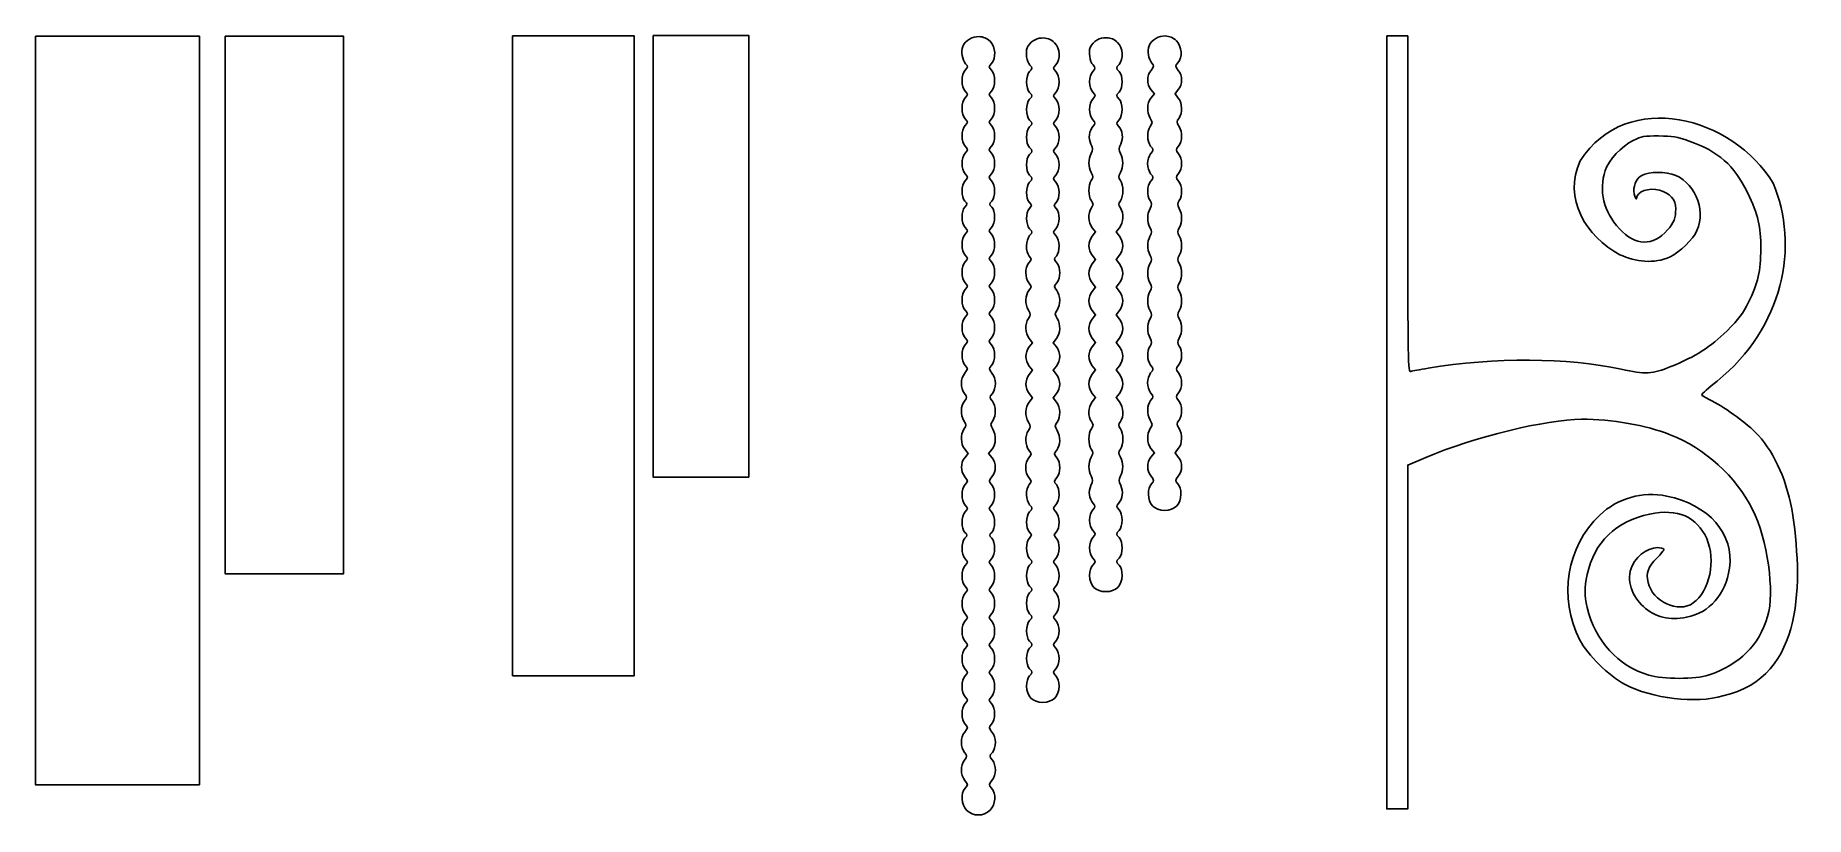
# Model space of a CAD drawing. Header units: centimetres. Extents: x -9 to 9.1, y -4 to 4.
import ezdxf

# ---------------------------------------------------------------- set-up
doc = ezdxf.new("R2010")
doc.units = ezdxf.units.CM
doc.header["$MEASUREMENT"] = 0
doc.layers.add('Layer 1', color=7, linetype='Continuous')

msp = doc.modelspace()

# ---------------------------------------------------------------- linework, layer by layer
at = {"layer": 'Layer 1'}
for points, knots in [([(-2.69244, 3.9833), (-2.69244, 3.9833), (-2.69244, 1.7269), (-2.69244, 1.7269), (-2.69244, 1.7269), (-2.69244, 1.7269), (-2.69244, -0.53032), (-2.69244, -0.53032), (-2.69244, -0.53032), (-2.69244, -0.53032), (-2.20296, -0.53032), (-2.20296, -0.53032), (-2.20296, -0.53032), (-2.20296, -0.53032), (-1.71348, -0.53032), (-1.71348, -0.53032), (-1.71348, -0.53032), (-1.71348, -0.53032), (-1.71348, 1.7269), (-1.71348, 1.7269), (-1.71348, 1.7269), (-1.71348, 1.7269), (-1.71348, 3.9833), (-1.71348, 3.9833), (-1.71348, 3.9833), (-1.71348, 3.9833), (-2.20296, 3.9833), (-2.20296, 3.9833), (-2.20296, 3.9833), (-2.20296, 3.9833), (-2.69244, 3.9833), (-2.69244, 3.9833)], [0, 0, 0, 0, 0.11111111, 0.11111111, 0.11111111, 0.11111111, 0.22222222, 0.22222222, 0.22222222, 0.22222222, 0.33333333, 0.33333333, 0.33333333, 0.33333333, 0.44444444, 0.44444444, 0.44444444, 0.44444444, 0.55555556, 0.55555556, 0.55555556, 0.55555556, 0.66666667, 0.66666667, 0.66666667, 0.66666667, 0.77777778, 0.77777778, 0.77777778, 0.77777778, 1, 1, 1, 1]), ([(-9.00523, 3.97586), (-9.00523, 3.97586), (-9.00523, 0.15015), (-9.00523, 0.15015), (-9.00523, 0.15015), (-9.00523, 0.15015), (-9.00523, -3.67473), (-9.00523, -3.67473), (-9.00523, -3.67473), (-9.00523, -3.67473), (-8.16766, -3.67473), (-8.16766, -3.67473), (-8.16766, -3.67473), (-8.16766, -3.67473), (-7.32926, -3.67473), (-7.32926, -3.67473), (-7.32926, -3.67473), (-7.32926, -3.67473), (-7.32926, 0.15015), (-7.32926, 0.15015), (-7.32926, 0.15015), (-7.32926, 0.15015), (-7.32926, 3.97586), (-7.32926, 3.97586), (-7.32926, 3.97586), (-7.32926, 3.97586), (-8.16766, 3.97586), (-8.16766, 3.97586), (-8.16766, 3.97586), (-8.16766, 3.97586), (-9.00523, 3.97586), (-9.00523, 3.97586)], [0, 0, 0, 0, 0.11111111, 0.11111111, 0.11111111, 0.11111111, 0.22222222, 0.22222222, 0.22222222, 0.22222222, 0.33333333, 0.33333333, 0.33333333, 0.33333333, 0.44444444, 0.44444444, 0.44444444, 0.44444444, 0.55555556, 0.55555556, 0.55555556, 0.55555556, 0.66666667, 0.66666667, 0.66666667, 0.66666667, 0.77777778, 0.77777778, 0.77777778, 0.77777778, 1, 1, 1, 1]), ([(-7.06716, 3.97421), (-7.06716, 3.97421), (-7.06716, 1.2275), (-7.06716, 1.2275), (-7.06716, 1.2275), (-7.06716, 1.2275), (-7.06716, -1.51838), (-7.06716, -1.51838), (-7.06716, -1.51838), (-7.06716, -1.51838), (-6.46192, -1.51838), (-6.46192, -1.51838), (-6.46192, -1.51838), (-6.46192, -1.51838), (-5.85586, -1.51838), (-5.85586, -1.51838), (-5.85586, -1.51838), (-5.85586, -1.51838), (-5.85586, 1.2275), (-5.85586, 1.2275), (-5.85586, 1.2275), (-5.85586, 1.2275), (-5.85586, 3.97421), (-5.85586, 3.97421), (-5.85586, 3.97421), (-5.85586, 3.97421), (-6.46192, 3.97421), (-6.46192, 3.97421), (-6.46192, 3.97421), (-6.46192, 3.97421), (-7.06716, 3.97421), (-7.06716, 3.97421)], [0, 0, 0, 0, 0.11111111, 0.11111111, 0.11111111, 0.11111111, 0.22222222, 0.22222222, 0.22222222, 0.22222222, 0.33333333, 0.33333333, 0.33333333, 0.33333333, 0.44444444, 0.44444444, 0.44444444, 0.44444444, 0.55555556, 0.55555556, 0.55555556, 0.55555556, 0.66666667, 0.66666667, 0.66666667, 0.66666667, 0.77777778, 0.77777778, 0.77777778, 0.77777778, 1, 1, 1, 1]), ([(-4.12863, 3.97751), (-4.12863, 3.97751), (-4.12863, 0.70826), (-4.12863, 0.70826), (-4.12863, 0.70826), (-4.12863, 0.70826), (-4.12863, -2.561), (-4.12863, -2.561), (-4.12863, -2.561), (-4.12863, -2.561), (-3.50603, -2.561), (-3.50603, -2.561), (-3.50603, -2.561), (-3.50603, -2.561), (-2.88343, -2.561), (-2.88343, -2.561), (-2.88343, -2.561), (-2.88343, -2.561), (-2.88343, 0.70826), (-2.88343, 0.70826), (-2.88343, 0.70826), (-2.88343, 0.70826), (-2.88343, 3.97751), (-2.88343, 3.97751), (-2.88343, 3.97751), (-2.88343, 3.97751), (-3.50603, 3.97751), (-3.50603, 3.97751), (-3.50603, 3.97751), (-3.50603, 3.97751), (-4.12863, 3.97751), (-4.12863, 3.97751)], [0, 0, 0, 0, 0.11111111, 0.11111111, 0.11111111, 0.11111111, 0.22222222, 0.22222222, 0.22222222, 0.22222222, 0.33333333, 0.33333333, 0.33333333, 0.33333333, 0.44444444, 0.44444444, 0.44444444, 0.44444444, 0.55555556, 0.55555556, 0.55555556, 0.55555556, 0.66666667, 0.66666667, 0.66666667, 0.66666667, 0.77777778, 0.77777778, 0.77777778, 0.77777778, 1, 1, 1, 1]), ([(0.64049, 3.9709), (0.57232, 3.97331), (0.50269, 3.93675), (0.47347, 3.8692), (0.47347, 3.8692), (0.45339, 3.82277), (0.46886, 3.73016), (0.50241, 3.69309), (0.50241, 3.69309), (0.52897, 3.66374), (0.52808, 3.65987), (0.49827, 3.62694), (0.49827, 3.62694), (0.47753, 3.60402), (0.46685, 3.56783), (0.46685, 3.52111), (0.46685, 3.52111), (0.46685, 3.47439), (0.47753, 3.43737), (0.49827, 3.41445), (0.49827, 3.41445), (0.52936, 3.3801), (0.52936, 3.37935), (0.49827, 3.345), (0.49827, 3.345), (0.47753, 3.32207), (0.46685, 3.28506), (0.46685, 3.23834), (0.46685, 3.23834), (0.46685, 3.19161), (0.47753, 3.15543), (0.49827, 3.1325), (0.49827, 3.1325), (0.52936, 3.09815), (0.52936, 3.0974), (0.49827, 3.06305), (0.49827, 3.06305), (0.45554, 3.01583), (0.45554, 2.89777), (0.49827, 2.85056), (0.49827, 2.85056), (0.52936, 2.8162), (0.52936, 2.81463), (0.49827, 2.78028), (0.49827, 2.78028), (0.45554, 2.73306), (0.45554, 2.61583), (0.49827, 2.56861), (0.49827, 2.56861), (0.52936, 2.53426), (0.52936, 2.53268), (0.49827, 2.49833), (0.49827, 2.49833), (0.45691, 2.45262), (0.45563, 2.33013), (0.49579, 2.28997), (0.49579, 2.28997), (0.523, 2.26276), (0.523, 2.25967), (0.49579, 2.22961), (0.49579, 2.22961), (0.45593, 2.18556), (0.45716, 2.06585), (0.49827, 2.02042), (0.49827, 2.02042), (0.52936, 1.98607), (0.52936, 1.98532), (0.49827, 1.95097), (0.49827, 1.95097), (0.47753, 1.92805), (0.46685, 1.89103), (0.46685, 1.84431), (0.46685, 1.84431), (0.46685, 1.79759), (0.47753, 1.7614), (0.49827, 1.73848), (0.49827, 1.73848), (0.52936, 1.70413), (0.52936, 1.70338), (0.49827, 1.66903), (0.49827, 1.66903), (0.47753, 1.6461), (0.46685, 1.60909), (0.46685, 1.56237), (0.46685, 1.56237), (0.46685, 1.51564), (0.47753, 1.47946), (0.49827, 1.45653), (0.49827, 1.45653), (0.52936, 1.42218), (0.52936, 1.4206), (0.49827, 1.38625), (0.49827, 1.38625), (0.47753, 1.36333), (0.46685, 1.32714), (0.46685, 1.28042), (0.46685, 1.28042), (0.46685, 1.2337), (0.47753, 1.19751), (0.49827, 1.17459), (0.49827, 1.17459), (0.52936, 1.14023), (0.52936, 1.13866), (0.49827, 1.10431), (0.49827, 1.10431), (0.47753, 1.08138), (0.46685, 1.04519), (0.46685, 0.99847), (0.46685, 0.99847), (0.46685, 0.95175), (0.47753, 0.91474), (0.49827, 0.89181), (0.49827, 0.89181), (0.52936, 0.85746), (0.52936, 0.85671), (0.49827, 0.82236), (0.49827, 0.82236), (0.45594, 0.77558), (0.45626, 0.65711), (0.49827, 0.61069), (0.49827, 0.61069), (0.52844, 0.57735), (0.52836, 0.57565), (0.49414, 0.53214), (0.49414, 0.53214), (0.44976, 0.47573), (0.44754, 0.37777), (0.49001, 0.32378), (0.49001, 0.32378), (0.52084, 0.28458), (0.52084, 0.28331), (0.49001, 0.24524), (0.49001, 0.24524), (0.45131, 0.19744), (0.44944, 0.10599), (0.48587, 0.04432), (0.48587, 0.04432), (0.51116, 0.00151), (0.51116, -0.00474), (0.48587, -0.04084), (0.48587, -0.04084), (0.44787, -0.0951), (0.45155, -0.19115), (0.49331, -0.24424), (0.49331, -0.24424), (0.49331, -0.24424), (0.52721, -0.28806), (0.52721, -0.28806), (0.52721, -0.28806), (0.52721, -0.28806), (0.49331, -0.33189), (0.49331, -0.33189), (0.49331, -0.33189), (0.44914, -0.38804), (0.4496, -0.47039), (0.49414, -0.52702), (0.49414, -0.52702), (0.52836, -0.57052), (0.52844, -0.57223), (0.49827, -0.60556), (0.49827, -0.60556), (0.45626, -0.65199), (0.45594, -0.77045), (0.49827, -0.81723), (0.49827, -0.81723), (0.52936, -0.85158), (0.52936, -0.85233), (0.49827, -0.88668), (0.49827, -0.88668), (0.45691, -0.93239), (0.45563, -1.05488), (0.49579, -1.09504), (0.49579, -1.09504), (0.523, -1.12225), (0.523, -1.12534), (0.49579, -1.1554), (0.49579, -1.1554), (0.45593, -1.19945), (0.45716, -1.31916), (0.49827, -1.36459), (0.49827, -1.36459), (0.52936, -1.39894), (0.52936, -1.40052), (0.49827, -1.43487), (0.49827, -1.43487), (0.47753, -1.45779), (0.46685, -1.49398), (0.46685, -1.5407), (0.46685, -1.5407), (0.46685, -1.58742), (0.47753, -1.62361), (0.49827, -1.64653), (0.49827, -1.64653), (0.52936, -1.68089), (0.52936, -1.68246), (0.49827, -1.71681), (0.49827, -1.71681), (0.45554, -1.76403), (0.45554, -1.88209), (0.49827, -1.92931), (0.49827, -1.92931), (0.52936, -1.96366), (0.52936, -1.96441), (0.49827, -1.99876), (0.49827, -1.99876), (0.47753, -2.02169), (0.46685, -2.05787), (0.46685, -2.10459), (0.46685, -2.10459), (0.46685, -2.15132), (0.47753, -2.18833), (0.49827, -2.21125), (0.49827, -2.21125), (0.52936, -2.24561), (0.52936, -2.24636), (0.49827, -2.28071), (0.49827, -2.28071), (0.47753, -2.30363), (0.46685, -2.34065), (0.46685, -2.38737), (0.46685, -2.38737), (0.46685, -2.43409), (0.47753, -2.47028), (0.49827, -2.4932), (0.49827, -2.4932), (0.52936, -2.52755), (0.52936, -2.5283), (0.49827, -2.56265), (0.49827, -2.56265), (0.47753, -2.58558), (0.46685, -2.62259), (0.46685, -2.66931), (0.46685, -2.66931), (0.46685, -2.71604), (0.47753, -2.75222), (0.49827, -2.77515), (0.49827, -2.77515), (0.52936, -2.8095), (0.52936, -2.81108), (0.49827, -2.84543), (0.49827, -2.84543), (0.45594, -2.8922), (0.45626, -3.00985), (0.49827, -3.05627), (0.49827, -3.05627), (0.52844, -3.08961), (0.52836, -3.09214), (0.49414, -3.13564), (0.49414, -3.13564), (0.44965, -3.19221), (0.44741, -3.29057), (0.49001, -3.34318), (0.49001, -3.34318), (0.52084, -3.38125), (0.52084, -3.38252), (0.49001, -3.42172), (0.49001, -3.42172), (0.44754, -3.47571), (0.44976, -3.57367), (0.49414, -3.63008), (0.49414, -3.63008), (0.52836, -3.67359), (0.52844, -3.67529), (0.49827, -3.70863), (0.49827, -3.70863), (0.44884, -3.76325), (0.45623, -3.87743), (0.51316, -3.93435), (0.51316, -3.93435), (0.57842, -3.99962), (0.68767, -3.99962), (0.75294, -3.93435), (0.75294, -3.93435), (0.80986, -3.87743), (0.81725, -3.76325), (0.76782, -3.70863), (0.76782, -3.70863), (0.73765, -3.67529), (0.73773, -3.67359), (0.77195, -3.63008), (0.77195, -3.63008), (0.81645, -3.57352), (0.81869, -3.47516), (0.77609, -3.42255), (0.77609, -3.42255), (0.74525, -3.38447), (0.74525, -3.38237), (0.77609, -3.34318), (0.77609, -3.34318), (0.81855, -3.28919), (0.81633, -3.19206), (0.77195, -3.13564), (0.77195, -3.13564), (0.73773, -3.09213), (0.73765, -3.08961), (0.76782, -3.05627), (0.76782, -3.05627), (0.80983, -3.00985), (0.80932, -2.89221), (0.76699, -2.84543), (0.76699, -2.84543), (0.7359, -2.81108), (0.7359, -2.8095), (0.76699, -2.77515), (0.76699, -2.77515), (0.80972, -2.72793), (0.80972, -2.60987), (0.76699, -2.56265), (0.76699, -2.56265), (0.7359, -2.5283), (0.7359, -2.52755), (0.76699, -2.4932), (0.76699, -2.4932), (0.78774, -2.47028), (0.79924, -2.43409), (0.79924, -2.38737), (0.79924, -2.38737), (0.79924, -2.34065), (0.78774, -2.30363), (0.76699, -2.28071), (0.76699, -2.28071), (0.7359, -2.24636), (0.7359, -2.24561), (0.76699, -2.21125), (0.76699, -2.21125), (0.78774, -2.18833), (0.79924, -2.15132), (0.79924, -2.10459), (0.79924, -2.10459), (0.79924, -2.05787), (0.78774, -2.02169), (0.76699, -1.99876), (0.76699, -1.99876), (0.7359, -1.96441), (0.7359, -1.96366), (0.76699, -1.92931), (0.76699, -1.92931), (0.78774, -1.90638), (0.79924, -1.86937), (0.79924, -1.82265), (0.79924, -1.82265), (0.79924, -1.77593), (0.78774, -1.73974), (0.76699, -1.71681), (0.76699, -1.71681), (0.7359, -1.68246), (0.7359, -1.68089), (0.76699, -1.64653), (0.76699, -1.64653), (0.80972, -1.59932), (0.80972, -1.48209), (0.76699, -1.43487), (0.76699, -1.43487), (0.7359, -1.40052), (0.7359, -1.39894), (0.76699, -1.36459), (0.76699, -1.36459), (0.8081, -1.31916), (0.81016, -1.19945), (0.7703, -1.1554), (0.7703, -1.1554), (0.74309, -1.12534), (0.74309, -1.12225), (0.7703, -1.09504), (0.7703, -1.09504), (0.81046, -1.05488), (0.80836, -0.93239), (0.76699, -0.88668), (0.76699, -0.88668), (0.7359, -0.85233), (0.7359, -0.85158), (0.76699, -0.81723), (0.76699, -0.81723), (0.80932, -0.77045), (0.80983, -0.65199), (0.76782, -0.60556), (0.76782, -0.60556), (0.73765, -0.57223), (0.73773, -0.57052), (0.77195, -0.52702), (0.77195, -0.52702), (0.81649, -0.47039), (0.81695, -0.38804), (0.77278, -0.33189), (0.77278, -0.33189), (0.77278, -0.33189), (0.73805, -0.28806), (0.73805, -0.28806), (0.73805, -0.28806), (0.73805, -0.28806), (0.77278, -0.24424), (0.77278, -0.24424), (0.77278, -0.24424), (0.81437, -0.19137), (0.81776, -0.10273), (0.78022, -0.03919), (0.78022, -0.03919), (0.75493, 0.00362), (0.75493, 0.00987), (0.78022, 0.04597), (0.78022, 0.04597), (0.81691, 0.09836), (0.8149, 0.19589), (0.77609, 0.24524), (0.77609, 0.24524), (0.74525, 0.28444), (0.74525, 0.28653), (0.77609, 0.32461), (0.77609, 0.32461), (0.81869, 0.37722), (0.81645, 0.47558), (0.77195, 0.53214), (0.77195, 0.53214), (0.73773, 0.57565), (0.73765, 0.57735), (0.76782, 0.61069), (0.76782, 0.61069), (0.80983, 0.65711), (0.80932, 0.77558), (0.76699, 0.82236), (0.76699, 0.82236), (0.7359, 0.85671), (0.7359, 0.85746), (0.76699, 0.89181), (0.76699, 0.89181), (0.78774, 0.91474), (0.79924, 0.95175), (0.79924, 0.99847), (0.79924, 0.99847), (0.79924, 1.04519), (0.78774, 1.08138), (0.76699, 1.10431), (0.76699, 1.10431), (0.7359, 1.13866), (0.7359, 1.14023), (0.76699, 1.17459), (0.76699, 1.17459), (0.78774, 1.19751), (0.79924, 1.2337), (0.79924, 1.28042), (0.79924, 1.28042), (0.79924, 1.32714), (0.78774, 1.36333), (0.76699, 1.38625), (0.76699, 1.38625), (0.7359, 1.4206), (0.7359, 1.42218), (0.76699, 1.45653), (0.76699, 1.45653), (0.78774, 1.47946), (0.79924, 1.51564), (0.79924, 1.56237), (0.79924, 1.56237), (0.79924, 1.60909), (0.78774, 1.6461), (0.76699, 1.66903), (0.76699, 1.66903), (0.7359, 1.70338), (0.7359, 1.70413), (0.76699, 1.73848), (0.76699, 1.73848), (0.80972, 1.7857), (0.80972, 1.90375), (0.76699, 1.95097), (0.76699, 1.95097), (0.7359, 1.98532), (0.7359, 1.98607), (0.76699, 2.02042), (0.76699, 2.02042), (0.80835, 2.06613), (0.81046, 2.18862), (0.7703, 2.22878), (0.7703, 2.22878), (0.74309, 2.25599), (0.74309, 2.25908), (0.7703, 2.28914), (0.7703, 2.28914), (0.81016, 2.33319), (0.8081, 2.4529), (0.76699, 2.49833), (0.76699, 2.49833), (0.7359, 2.53268), (0.7359, 2.53426), (0.76699, 2.56861), (0.76699, 2.56861), (0.78774, 2.59153), (0.79924, 2.62772), (0.79924, 2.67444), (0.79924, 2.67444), (0.79924, 2.72116), (0.78774, 2.75735), (0.76699, 2.78028), (0.76699, 2.78028), (0.7359, 2.81463), (0.7359, 2.8162), (0.76699, 2.85056), (0.76699, 2.85056), (0.78774, 2.87348), (0.79924, 2.90967), (0.79924, 2.95639), (0.79924, 2.95639), (0.79924, 3.00311), (0.78774, 3.04012), (0.76699, 3.06305), (0.76699, 3.06305), (0.7359, 3.0974), (0.7359, 3.09815), (0.76699, 3.1325), (0.76699, 3.1325), (0.78774, 3.15543), (0.79924, 3.19161), (0.79924, 3.23834), (0.79924, 3.23834), (0.79924, 3.28506), (0.78774, 3.32207), (0.76699, 3.345), (0.76699, 3.345), (0.7359, 3.37935), (0.7359, 3.3801), (0.76699, 3.41445), (0.76699, 3.41445), (0.78774, 3.43737), (0.79924, 3.47439), (0.79924, 3.52111), (0.79924, 3.52111), (0.79924, 3.56783), (0.78774, 3.60402), (0.76699, 3.62694), (0.76699, 3.62694), (0.7359, 3.66129), (0.7359, 3.66204), (0.76699, 3.6964), (0.76699, 3.6964), (0.81716, 3.75183), (0.81029, 3.86559), (0.75294, 3.92294), (0.75294, 3.92294), (0.72175, 3.95413), (0.68139, 3.96945), (0.64049, 3.9709)], [0, 0, 0, 0, 0.00735294, 0.00735294, 0.00735294, 0.00735294, 0.01470588, 0.01470588, 0.01470588, 0.01470588, 0.02205882, 0.02205882, 0.02205882, 0.02205882, 0.02941176, 0.02941176, 0.02941176, 0.02941176, 0.03676471, 0.03676471, 0.03676471, 0.03676471, 0.04411765, 0.04411765, 0.04411765, 0.04411765, 0.05147059, 0.05147059, 0.05147059, 0.05147059, 0.05882353, 0.05882353, 0.05882353, 0.05882353, 0.06617647, 0.06617647, 0.06617647, 0.06617647, 0.07352941, 0.07352941, 0.07352941, 0.07352941, 0.08088235, 0.08088235, 0.08088235, 0.08088235, 0.08823529, 0.08823529, 0.08823529, 0.08823529, 0.09558824, 0.09558824, 0.09558824, 0.09558824, 0.10294118, 0.10294118, 0.10294118, 0.10294118, 0.11029412, 0.11029412, 0.11029412, 0.11029412, 0.11764706, 0.11764706, 0.11764706, 0.11764706, 0.125, 0.125, 0.125, 0.125, 0.13235294, 0.13235294, 0.13235294, 0.13235294, 0.13970588, 0.13970588, 0.13970588, 0.13970588, 0.14705882, 0.14705882, 0.14705882, 0.14705882, 0.15441176, 0.15441176, 0.15441176, 0.15441176, 0.16176471, 0.16176471, 0.16176471, 0.16176471, 0.16911765, 0.16911765, 0.16911765, 0.16911765, 0.17647059, 0.17647059, 0.17647059, 0.17647059, 0.18382353, 0.18382353, 0.18382353, 0.18382353, 0.19117647, 0.19117647, 0.19117647, 0.19117647, 0.19852941, 0.19852941, 0.19852941, 0.19852941, 0.20588235, 0.20588235, 0.20588235, 0.20588235, 0.21323529, 0.21323529, 0.21323529, 0.21323529, 0.22058824, 0.22058824, 0.22058824, 0.22058824, 0.22794118, 0.22794118, 0.22794118, 0.22794118, 0.23529412, 0.23529412, 0.23529412, 0.23529412, 0.24264706, 0.24264706, 0.24264706, 0.24264706, 0.25, 0.25, 0.25, 0.25, 0.25735294, 0.25735294, 0.25735294, 0.25735294, 0.26470588, 0.26470588, 0.26470588, 0.26470588, 0.27205882, 0.27205882, 0.27205882, 0.27205882, 0.27941176, 0.27941176, 0.27941176, 0.27941176, 0.28676471, 0.28676471, 0.28676471, 0.28676471, 0.29411765, 0.29411765, 0.29411765, 0.29411765, 0.30147059, 0.30147059, 0.30147059, 0.30147059, 0.30882353, 0.30882353, 0.30882353, 0.30882353, 0.31617647, 0.31617647, 0.31617647, 0.31617647, 0.32352941, 0.32352941, 0.32352941, 0.32352941, 0.33088235, 0.33088235, 0.33088235, 0.33088235, 0.33823529, 0.33823529, 0.33823529, 0.33823529, 0.34558824, 0.34558824, 0.34558824, 0.34558824, 0.35294118, 0.35294118, 0.35294118, 0.35294118, 0.36029412, 0.36029412, 0.36029412, 0.36029412, 0.36764706, 0.36764706, 0.36764706, 0.36764706, 0.375, 0.375, 0.375, 0.375, 0.38235294, 0.38235294, 0.38235294, 0.38235294, 0.38970588, 0.38970588, 0.38970588, 0.38970588, 0.39705882, 0.39705882, 0.39705882, 0.39705882, 0.40441176, 0.40441176, 0.40441176, 0.40441176, 0.41176471, 0.41176471, 0.41176471, 0.41176471, 0.41911765, 0.41911765, 0.41911765, 0.41911765, 0.42647059, 0.42647059, 0.42647059, 0.42647059, 0.43382353, 0.43382353, 0.43382353, 0.43382353, 0.44117647, 0.44117647, 0.44117647, 0.44117647, 0.44852941, 0.44852941, 0.44852941, 0.44852941, 0.45588235, 0.45588235, 0.45588235, 0.45588235, 0.46323529, 0.46323529, 0.46323529, 0.46323529, 0.47058824, 0.47058824, 0.47058824, 0.47058824, 0.47794118, 0.47794118, 0.47794118, 0.47794118, 0.48529412, 0.48529412, 0.48529412, 0.48529412, 0.49264706, 0.49264706, 0.49264706, 0.49264706, 0.5, 0.5, 0.5, 0.5, 0.50735294, 0.50735294, 0.50735294, 0.50735294, 0.51470588, 0.51470588, 0.51470588, 0.51470588, 0.52205882, 0.52205882, 0.52205882, 0.52205882, 0.52941176, 0.52941176, 0.52941176, 0.52941176, 0.53676471, 0.53676471, 0.53676471, 0.53676471, 0.54411765, 0.54411765, 0.54411765, 0.54411765, 0.55147059, 0.55147059, 0.55147059, 0.55147059, 0.55882353, 0.55882353, 0.55882353, 0.55882353, 0.56617647, 0.56617647, 0.56617647, 0.56617647, 0.57352941, 0.57352941, 0.57352941, 0.57352941, 0.58088235, 0.58088235, 0.58088235, 0.58088235, 0.58823529, 0.58823529, 0.58823529, 0.58823529, 0.59558824, 0.59558824, 0.59558824, 0.59558824, 0.60294118, 0.60294118, 0.60294118, 0.60294118, 0.61029412, 0.61029412, 0.61029412, 0.61029412, 0.61764706, 0.61764706, 0.61764706, 0.61764706, 0.625, 0.625, 0.625, 0.625, 0.63235294, 0.63235294, 0.63235294, 0.63235294, 0.63970588, 0.63970588, 0.63970588, 0.63970588, 0.64705882, 0.64705882, 0.64705882, 0.64705882, 0.65441176, 0.65441176, 0.65441176, 0.65441176, 0.66176471, 0.66176471, 0.66176471, 0.66176471, 0.66911765, 0.66911765, 0.66911765, 0.66911765, 0.67647059, 0.67647059, 0.67647059, 0.67647059, 0.68382353, 0.68382353, 0.68382353, 0.68382353, 0.69117647, 0.69117647, 0.69117647, 0.69117647, 0.69852941, 0.69852941, 0.69852941, 0.69852941, 0.70588235, 0.70588235, 0.70588235, 0.70588235, 0.71323529, 0.71323529, 0.71323529, 0.71323529, 0.72058824, 0.72058824, 0.72058824, 0.72058824, 0.72794118, 0.72794118, 0.72794118, 0.72794118, 0.73529412, 0.73529412, 0.73529412, 0.73529412, 0.74264706, 0.74264706, 0.74264706, 0.74264706, 0.75, 0.75, 0.75, 0.75, 0.75735294, 0.75735294, 0.75735294, 0.75735294, 0.76470588, 0.76470588, 0.76470588, 0.76470588, 0.77205882, 0.77205882, 0.77205882, 0.77205882, 0.77941176, 0.77941176, 0.77941176, 0.77941176, 0.78676471, 0.78676471, 0.78676471, 0.78676471, 0.79411765, 0.79411765, 0.79411765, 0.79411765, 0.80147059, 0.80147059, 0.80147059, 0.80147059, 0.80882353, 0.80882353, 0.80882353, 0.80882353, 0.81617647, 0.81617647, 0.81617647, 0.81617647, 0.82352941, 0.82352941, 0.82352941, 0.82352941, 0.83088235, 0.83088235, 0.83088235, 0.83088235, 0.83823529, 0.83823529, 0.83823529, 0.83823529, 0.84558824, 0.84558824, 0.84558824, 0.84558824, 0.85294118, 0.85294118, 0.85294118, 0.85294118, 0.86029412, 0.86029412, 0.86029412, 0.86029412, 0.86764706, 0.86764706, 0.86764706, 0.86764706, 0.875, 0.875, 0.875, 0.875, 0.88235294, 0.88235294, 0.88235294, 0.88235294, 0.88970588, 0.88970588, 0.88970588, 0.88970588, 0.89705882, 0.89705882, 0.89705882, 0.89705882, 0.90441176, 0.90441176, 0.90441176, 0.90441176, 0.91176471, 0.91176471, 0.91176471, 0.91176471, 0.91911765, 0.91911765, 0.91911765, 0.91911765, 0.92647059, 0.92647059, 0.92647059, 0.92647059, 0.93382353, 0.93382353, 0.93382353, 0.93382353, 0.94117647, 0.94117647, 0.94117647, 0.94117647, 0.94852941, 0.94852941, 0.94852941, 0.94852941, 0.95588235, 0.95588235, 0.95588235, 0.95588235, 0.96323529, 0.96323529, 0.96323529, 0.96323529, 0.97058824, 0.97058824, 0.97058824, 0.97058824, 0.97794118, 0.97794118, 0.97794118, 0.97794118, 0.98529412, 0.98529412, 0.98529412, 0.98529412, 1, 1, 1, 1]), ([(1.27879, 3.95684), (1.21761, 3.95208), (1.15875, 3.91594), (1.13245, 3.85515), (1.13245, 3.85515), (1.11236, 3.80872), (1.12701, 3.71611), (1.16056, 3.67903), (1.16056, 3.67903), (1.18712, 3.64968), (1.18705, 3.64582), (1.15725, 3.61289), (1.15725, 3.61289), (1.13651, 3.58996), (1.12583, 3.55377), (1.12583, 3.50705), (1.12583, 3.50705), (1.12583, 3.46033), (1.1365, 3.42332), (1.15725, 3.40039), (1.15725, 3.40039), (1.18834, 3.36604), (1.18834, 3.36529), (1.15725, 3.33094), (1.15725, 3.33094), (1.13651, 3.30801), (1.12583, 3.27183), (1.12583, 3.22511), (1.12583, 3.22511), (1.12583, 3.17838), (1.1365, 3.14137), (1.15725, 3.11845), (1.15725, 3.11845), (1.18834, 3.08409), (1.18834, 3.08334), (1.15725, 3.04899), (1.15725, 3.04899), (1.11452, 3.00177), (1.11452, 2.88372), (1.15725, 2.8365), (1.15725, 2.8365), (1.18834, 2.80215), (1.18834, 2.8014), (1.15725, 2.76705), (1.15725, 2.76705), (1.11452, 2.71983), (1.11452, 2.60177), (1.15725, 2.55455), (1.15725, 2.55455), (1.18834, 2.5202), (1.18834, 2.51862), (1.15725, 2.48427), (1.15725, 2.48427), (1.11589, 2.43857), (1.11461, 2.31608), (1.15477, 2.27591), (1.15477, 2.27591), (1.18198, 2.24871), (1.18198, 2.24562), (1.15477, 2.21556), (1.15477, 2.21556), (1.11491, 2.17151), (1.11614, 2.05262), (1.15725, 2.0072), (1.15725, 2.0072), (1.18834, 1.97284), (1.18834, 1.97127), (1.15725, 1.93692), (1.15725, 1.93692), (1.11672, 1.89213), (1.11424, 1.77175), (1.15312, 1.72856), (1.15312, 1.72856), (1.17907, 1.69973), (1.17882, 1.69579), (1.14898, 1.6591), (1.14898, 1.6591), (1.10763, 1.60826), (1.10786, 1.50716), (1.14898, 1.45488), (1.14898, 1.45488), (1.17982, 1.41568), (1.17982, 1.41441), (1.14898, 1.37633), (1.14898, 1.37633), (1.11028, 1.32854), (1.10842, 1.23708), (1.14485, 1.17541), (1.14485, 1.17541), (1.17014, 1.1326), (1.17014, 1.12718), (1.14485, 1.09108), (1.14485, 1.09108), (1.10685, 1.03682), (1.11053, 0.93994), (1.15229, 0.88685), (1.15229, 0.88685), (1.15229, 0.88685), (1.18619, 0.84303), (1.18619, 0.84303), (1.18619, 0.84303), (1.18619, 0.84303), (1.15229, 0.80003), (1.15229, 0.80003), (1.15229, 0.80003), (1.13337, 0.77599), (1.11756, 0.73195), (1.11756, 0.70247), (1.11756, 0.70247), (1.11756, 0.67299), (1.13337, 0.62895), (1.15229, 0.6049), (1.15229, 0.6049), (1.15229, 0.6049), (1.18619, 0.56108), (1.18619, 0.56108), (1.18619, 0.56108), (1.18619, 0.56108), (1.15229, 0.51726), (1.15229, 0.51726), (1.15229, 0.51726), (1.13337, 0.49321), (1.11756, 0.45001), (1.11756, 0.42052), (1.11756, 0.42052), (1.11756, 0.39104), (1.13337, 0.34701), (1.15229, 0.32296), (1.15229, 0.32296), (1.15229, 0.32296), (1.18619, 0.27914), (1.18619, 0.27914), (1.18619, 0.27914), (1.18619, 0.27914), (1.15229, 0.23531), (1.15229, 0.23531), (1.15229, 0.23531), (1.1107, 0.18244), (1.10731, 0.09463), (1.14485, 0.03109), (1.14485, 0.03109), (1.17014, -0.01172), (1.17014, -0.01797), (1.14485, -0.05407), (1.14485, -0.05407), (1.10815, -0.10646), (1.11017, -0.20482), (1.14898, -0.25416), (1.14898, -0.25416), (1.17982, -0.29336), (1.17982, -0.29463), (1.14898, -0.33271), (1.14898, -0.33271), (1.10773, -0.38365), (1.10751, -0.48512), (1.14898, -0.53611), (1.14898, -0.53611), (1.17882, -0.5728), (1.17907, -0.57756), (1.15312, -0.60639), (1.15312, -0.60639), (1.11424, -0.64958), (1.11672, -0.76997), (1.15725, -0.81475), (1.15725, -0.81475), (1.18834, -0.8491), (1.18834, -0.84985), (1.15725, -0.8842), (1.15725, -0.8842), (1.11589, -0.92991), (1.11461, -1.0524), (1.15477, -1.09256), (1.15477, -1.09256), (1.18198, -1.11977), (1.18198, -1.12286), (1.15477, -1.15292), (1.15477, -1.15292), (1.11491, -1.19697), (1.11614, -1.31668), (1.15725, -1.36211), (1.15725, -1.36211), (1.18834, -1.39646), (1.18834, -1.39721), (1.15725, -1.43156), (1.15725, -1.43156), (1.13651, -1.45449), (1.12583, -1.4915), (1.12583, -1.53822), (1.12583, -1.53822), (1.12583, -1.58494), (1.1365, -1.62113), (1.15725, -1.64405), (1.15725, -1.64405), (1.18834, -1.67841), (1.18834, -1.67998), (1.15725, -1.71433), (1.15725, -1.71433), (1.11452, -1.76155), (1.11452, -1.87878), (1.15725, -1.926), (1.15725, -1.926), (1.18834, -1.96035), (1.18834, -1.96193), (1.15725, -1.99628), (1.15725, -1.99628), (1.13651, -2.01921), (1.12583, -2.05539), (1.12583, -2.10211), (1.12583, -2.10211), (1.12583, -2.14884), (1.1365, -2.18502), (1.15725, -2.20795), (1.15725, -2.20795), (1.18834, -2.2423), (1.18834, -2.24388), (1.15725, -2.27823), (1.15725, -2.27823), (1.13651, -2.30115), (1.12583, -2.33734), (1.12583, -2.38406), (1.12583, -2.38406), (1.12583, -2.43078), (1.1365, -2.4678), (1.15725, -2.49072), (1.15725, -2.49072), (1.18834, -2.52507), (1.18834, -2.52582), (1.15725, -2.56017), (1.15725, -2.56017), (1.13631, -2.58331), (1.12583, -2.6196), (1.12583, -2.66766), (1.12583, -2.66766), (1.12583, -2.77017), (1.18866, -2.8322), (1.29202, -2.8322), (1.29202, -2.8322), (1.39538, -2.8322), (1.45739, -2.77017), (1.45739, -2.66766), (1.45739, -2.66766), (1.45739, -2.6196), (1.44691, -2.58331), (1.42597, -2.56017), (1.42597, -2.56017), (1.39488, -2.52582), (1.39488, -2.52507), (1.42597, -2.49072), (1.42597, -2.49072), (1.4687, -2.4435), (1.4687, -2.32545), (1.42597, -2.27823), (1.42597, -2.27823), (1.39488, -2.24388), (1.39488, -2.2423), (1.42597, -2.20795), (1.42597, -2.20795), (1.4687, -2.16073), (1.4687, -2.0435), (1.42597, -1.99628), (1.42597, -1.99628), (1.39488, -1.96193), (1.39488, -1.96035), (1.42597, -1.926), (1.42597, -1.926), (1.44672, -1.90308), (1.45739, -1.86689), (1.45739, -1.82017), (1.45739, -1.82017), (1.45739, -1.77345), (1.44672, -1.73726), (1.42597, -1.71433), (1.42597, -1.71433), (1.39488, -1.67998), (1.39488, -1.67841), (1.42597, -1.64405), (1.42597, -1.64405), (1.4687, -1.59684), (1.4687, -1.47878), (1.42597, -1.43156), (1.42597, -1.43156), (1.39488, -1.39721), (1.39488, -1.39646), (1.42597, -1.36211), (1.42597, -1.36211), (1.46708, -1.31668), (1.46914, -1.19697), (1.42928, -1.15292), (1.42928, -1.15292), (1.40207, -1.12286), (1.40207, -1.11977), (1.42928, -1.09256), (1.42928, -1.09256), (1.46944, -1.0524), (1.46733, -0.92991), (1.42597, -0.8842), (1.42597, -0.8842), (1.39488, -0.84985), (1.39488, -0.8491), (1.42597, -0.81475), (1.42597, -0.81475), (1.4665, -0.76997), (1.46898, -0.64958), (1.4301, -0.60639), (1.4301, -0.60639), (1.40415, -0.57756), (1.4044, -0.5728), (1.43424, -0.53611), (1.43424, -0.53611), (1.47559, -0.48526), (1.47537, -0.385), (1.43424, -0.33271), (1.43424, -0.33271), (1.4034, -0.29351), (1.4034, -0.29224), (1.43424, -0.25416), (1.43424, -0.25416), (1.47294, -0.20637), (1.4748, -0.11492), (1.43837, -0.05325), (1.43837, -0.05325), (1.41308, -0.01044), (1.41308, -0.00419), (1.43837, 0.03192), (1.43837, 0.03192), (1.47637, 0.08617), (1.47352, 0.18222), (1.43176, 0.23531), (1.43176, 0.23531), (1.43176, 0.23531), (1.39703, 0.27914), (1.39703, 0.27914), (1.39703, 0.27914), (1.39703, 0.27914), (1.43176, 0.32296), (1.43176, 0.32296), (1.43176, 0.32296), (1.45067, 0.34701), (1.46566, 0.39104), (1.46566, 0.42052), (1.46566, 0.42052), (1.46566, 0.45001), (1.45067, 0.49321), (1.43176, 0.51726), (1.43176, 0.51726), (1.43176, 0.51726), (1.39703, 0.56108), (1.39703, 0.56108), (1.39703, 0.56108), (1.39703, 0.56108), (1.43176, 0.6049), (1.43176, 0.6049), (1.43176, 0.6049), (1.45067, 0.62895), (1.46566, 0.67299), (1.46566, 0.70247), (1.46566, 0.70247), (1.46566, 0.73195), (1.45067, 0.77599), (1.43176, 0.80003), (1.43176, 0.80003), (1.43176, 0.80003), (1.39703, 0.84303), (1.39703, 0.84303), (1.39703, 0.84303), (1.39703, 0.84303), (1.43176, 0.88685), (1.43176, 0.88685), (1.43176, 0.88685), (1.47335, 0.93972), (1.47591, 1.02836), (1.43837, 1.0919), (1.43837, 1.0919), (1.41308, 1.13471), (1.41308, 1.14096), (1.43837, 1.17707), (1.43837, 1.17707), (1.47507, 1.22945), (1.47305, 1.32699), (1.43424, 1.37633), (1.43424, 1.37633), (1.4034, 1.41553), (1.4034, 1.41763), (1.43424, 1.4557), (1.43424, 1.4557), (1.47549, 1.50665), (1.47571, 1.60811), (1.43424, 1.6591), (1.43424, 1.6591), (1.4044, 1.69579), (1.40415, 1.69973), (1.4301, 1.72856), (1.4301, 1.72856), (1.46898, 1.77175), (1.4665, 1.89213), (1.42597, 1.93692), (1.42597, 1.93692), (1.39488, 1.97127), (1.39488, 1.97284), (1.42597, 2.0072), (1.42597, 2.0072), (1.46733, 2.0529), (1.46944, 2.17456), (1.42928, 2.21473), (1.42928, 2.21473), (1.40207, 2.24193), (1.40207, 2.24585), (1.42928, 2.27591), (1.42928, 2.27591), (1.46914, 2.31996), (1.46708, 2.43885), (1.42597, 2.48427), (1.42597, 2.48427), (1.39488, 2.51862), (1.39488, 2.5202), (1.42597, 2.55455), (1.42597, 2.55455), (1.44672, 2.57748), (1.45739, 2.61366), (1.45739, 2.66039), (1.45739, 2.66039), (1.45739, 2.70711), (1.44672, 2.74412), (1.42597, 2.76705), (1.42597, 2.76705), (1.39488, 2.8014), (1.39488, 2.80215), (1.42597, 2.8365), (1.42597, 2.8365), (1.44672, 2.85942), (1.45739, 2.89561), (1.45739, 2.94233), (1.45739, 2.94233), (1.45739, 2.98905), (1.44672, 3.02607), (1.42597, 3.04899), (1.42597, 3.04899), (1.39488, 3.08334), (1.39488, 3.08409), (1.42597, 3.11845), (1.42597, 3.11845), (1.44672, 3.14137), (1.45739, 3.17838), (1.45739, 3.22511), (1.45739, 3.22511), (1.45739, 3.27183), (1.44672, 3.30801), (1.42597, 3.33094), (1.42597, 3.33094), (1.39488, 3.36529), (1.39488, 3.36604), (1.42597, 3.40039), (1.42597, 3.40039), (1.44672, 3.42332), (1.45739, 3.46033), (1.45739, 3.50705), (1.45739, 3.50705), (1.45739, 3.55377), (1.44672, 3.58996), (1.42597, 3.61289), (1.42597, 3.61289), (1.39488, 3.64724), (1.39488, 3.64881), (1.42597, 3.68317), (1.42597, 3.68317), (1.47614, 3.7386), (1.46927, 3.85153), (1.41191, 3.90889), (1.41191, 3.90889), (1.37553, 3.94527), (1.32638, 3.96055), (1.27879, 3.95684)], [0, 0, 0, 0, 0.00840336, 0.00840336, 0.00840336, 0.00840336, 0.01680672, 0.01680672, 0.01680672, 0.01680672, 0.02521008, 0.02521008, 0.02521008, 0.02521008, 0.03361345, 0.03361345, 0.03361345, 0.03361345, 0.04201681, 0.04201681, 0.04201681, 0.04201681, 0.05042017, 0.05042017, 0.05042017, 0.05042017, 0.05882353, 0.05882353, 0.05882353, 0.05882353, 0.06722689, 0.06722689, 0.06722689, 0.06722689, 0.07563025, 0.07563025, 0.07563025, 0.07563025, 0.08403361, 0.08403361, 0.08403361, 0.08403361, 0.09243697, 0.09243697, 0.09243697, 0.09243697, 0.10084034, 0.10084034, 0.10084034, 0.10084034, 0.1092437, 0.1092437, 0.1092437, 0.1092437, 0.11764706, 0.11764706, 0.11764706, 0.11764706, 0.12605042, 0.12605042, 0.12605042, 0.12605042, 0.13445378, 0.13445378, 0.13445378, 0.13445378, 0.14285714, 0.14285714, 0.14285714, 0.14285714, 0.1512605, 0.1512605, 0.1512605, 0.1512605, 0.15966387, 0.15966387, 0.15966387, 0.15966387, 0.16806723, 0.16806723, 0.16806723, 0.16806723, 0.17647059, 0.17647059, 0.17647059, 0.17647059, 0.18487395, 0.18487395, 0.18487395, 0.18487395, 0.19327731, 0.19327731, 0.19327731, 0.19327731, 0.20168067, 0.20168067, 0.20168067, 0.20168067, 0.21008403, 0.21008403, 0.21008403, 0.21008403, 0.21848739, 0.21848739, 0.21848739, 0.21848739, 0.22689076, 0.22689076, 0.22689076, 0.22689076, 0.23529412, 0.23529412, 0.23529412, 0.23529412, 0.24369748, 0.24369748, 0.24369748, 0.24369748, 0.25210084, 0.25210084, 0.25210084, 0.25210084, 0.2605042, 0.2605042, 0.2605042, 0.2605042, 0.26890756, 0.26890756, 0.26890756, 0.26890756, 0.27731092, 0.27731092, 0.27731092, 0.27731092, 0.28571429, 0.28571429, 0.28571429, 0.28571429, 0.29411765, 0.29411765, 0.29411765, 0.29411765, 0.30252101, 0.30252101, 0.30252101, 0.30252101, 0.31092437, 0.31092437, 0.31092437, 0.31092437, 0.31932773, 0.31932773, 0.31932773, 0.31932773, 0.32773109, 0.32773109, 0.32773109, 0.32773109, 0.33613445, 0.33613445, 0.33613445, 0.33613445, 0.34453782, 0.34453782, 0.34453782, 0.34453782, 0.35294118, 0.35294118, 0.35294118, 0.35294118, 0.36134454, 0.36134454, 0.36134454, 0.36134454, 0.3697479, 0.3697479, 0.3697479, 0.3697479, 0.37815126, 0.37815126, 0.37815126, 0.37815126, 0.38655462, 0.38655462, 0.38655462, 0.38655462, 0.39495798, 0.39495798, 0.39495798, 0.39495798, 0.40336134, 0.40336134, 0.40336134, 0.40336134, 0.41176471, 0.41176471, 0.41176471, 0.41176471, 0.42016807, 0.42016807, 0.42016807, 0.42016807, 0.42857143, 0.42857143, 0.42857143, 0.42857143, 0.43697479, 0.43697479, 0.43697479, 0.43697479, 0.44537815, 0.44537815, 0.44537815, 0.44537815, 0.45378151, 0.45378151, 0.45378151, 0.45378151, 0.46218487, 0.46218487, 0.46218487, 0.46218487, 0.47058824, 0.47058824, 0.47058824, 0.47058824, 0.4789916, 0.4789916, 0.4789916, 0.4789916, 0.48739496, 0.48739496, 0.48739496, 0.48739496, 0.49579832, 0.49579832, 0.49579832, 0.49579832, 0.50420168, 0.50420168, 0.50420168, 0.50420168, 0.51260504, 0.51260504, 0.51260504, 0.51260504, 0.5210084, 0.5210084, 0.5210084, 0.5210084, 0.52941176, 0.52941176, 0.52941176, 0.52941176, 0.53781513, 0.53781513, 0.53781513, 0.53781513, 0.54621849, 0.54621849, 0.54621849, 0.54621849, 0.55462185, 0.55462185, 0.55462185, 0.55462185, 0.56302521, 0.56302521, 0.56302521, 0.56302521, 0.57142857, 0.57142857, 0.57142857, 0.57142857, 0.57983193, 0.57983193, 0.57983193, 0.57983193, 0.58823529, 0.58823529, 0.58823529, 0.58823529, 0.59663866, 0.59663866, 0.59663866, 0.59663866, 0.60504202, 0.60504202, 0.60504202, 0.60504202, 0.61344538, 0.61344538, 0.61344538, 0.61344538, 0.62184874, 0.62184874, 0.62184874, 0.62184874, 0.6302521, 0.6302521, 0.6302521, 0.6302521, 0.63865546, 0.63865546, 0.63865546, 0.63865546, 0.64705882, 0.64705882, 0.64705882, 0.64705882, 0.65546218, 0.65546218, 0.65546218, 0.65546218, 0.66386555, 0.66386555, 0.66386555, 0.66386555, 0.67226891, 0.67226891, 0.67226891, 0.67226891, 0.68067227, 0.68067227, 0.68067227, 0.68067227, 0.68907563, 0.68907563, 0.68907563, 0.68907563, 0.69747899, 0.69747899, 0.69747899, 0.69747899, 0.70588235, 0.70588235, 0.70588235, 0.70588235, 0.71428571, 0.71428571, 0.71428571, 0.71428571, 0.72268908, 0.72268908, 0.72268908, 0.72268908, 0.73109244, 0.73109244, 0.73109244, 0.73109244, 0.7394958, 0.7394958, 0.7394958, 0.7394958, 0.74789916, 0.74789916, 0.74789916, 0.74789916, 0.75630252, 0.75630252, 0.75630252, 0.75630252, 0.76470588, 0.76470588, 0.76470588, 0.76470588, 0.77310924, 0.77310924, 0.77310924, 0.77310924, 0.78151261, 0.78151261, 0.78151261, 0.78151261, 0.78991597, 0.78991597, 0.78991597, 0.78991597, 0.79831933, 0.79831933, 0.79831933, 0.79831933, 0.80672269, 0.80672269, 0.80672269, 0.80672269, 0.81512605, 0.81512605, 0.81512605, 0.81512605, 0.82352941, 0.82352941, 0.82352941, 0.82352941, 0.83193277, 0.83193277, 0.83193277, 0.83193277, 0.84033613, 0.84033613, 0.84033613, 0.84033613, 0.8487395, 0.8487395, 0.8487395, 0.8487395, 0.85714286, 0.85714286, 0.85714286, 0.85714286, 0.86554622, 0.86554622, 0.86554622, 0.86554622, 0.87394958, 0.87394958, 0.87394958, 0.87394958, 0.88235294, 0.88235294, 0.88235294, 0.88235294, 0.8907563, 0.8907563, 0.8907563, 0.8907563, 0.89915966, 0.89915966, 0.89915966, 0.89915966, 0.90756303, 0.90756303, 0.90756303, 0.90756303, 0.91596639, 0.91596639, 0.91596639, 0.91596639, 0.92436975, 0.92436975, 0.92436975, 0.92436975, 0.93277311, 0.93277311, 0.93277311, 0.93277311, 0.94117647, 0.94117647, 0.94117647, 0.94117647, 0.94957983, 0.94957983, 0.94957983, 0.94957983, 0.95798319, 0.95798319, 0.95798319, 0.95798319, 0.96638655, 0.96638655, 0.96638655, 0.96638655, 0.97478992, 0.97478992, 0.97478992, 0.97478992, 0.98319328, 0.98319328, 0.98319328, 0.98319328, 1, 1, 1, 1]), ([(1.94356, 3.96015), (1.87539, 3.96257), (1.80576, 3.926), (1.77654, 3.85845), (1.77654, 3.85845), (1.75646, 3.81202), (1.77193, 3.71859), (1.80548, 3.68151), (1.80548, 3.68151), (1.83204, 3.65216), (1.83198, 3.6483), (1.80217, 3.61537), (1.80217, 3.61537), (1.78143, 3.59244), (1.76993, 3.55625), (1.76993, 3.50953), (1.76993, 3.50953), (1.76993, 3.46281), (1.78143, 3.42662), (1.80217, 3.4037), (1.80217, 3.4037), (1.83326, 3.36935), (1.83326, 3.36777), (1.80217, 3.33342), (1.80217, 3.33342), (1.78143, 3.3105), (1.76993, 3.27431), (1.76993, 3.22759), (1.76993, 3.22759), (1.76993, 3.18087), (1.78143, 3.14468), (1.80217, 3.12175), (1.80217, 3.12175), (1.83158, 3.08926), (1.83167, 3.08446), (1.80631, 3.05643), (1.80631, 3.05643), (1.76432, 3.01004), (1.7547, 2.93075), (1.78398, 2.87205), (1.78398, 2.87205), (1.80635, 2.82722), (1.80631, 2.81495), (1.78564, 2.77531), (1.78564, 2.77531), (1.75516, 2.71688), (1.75539, 2.64225), (1.78646, 2.58266), (1.78646, 2.58266), (1.80825, 2.5409), (1.80834, 2.53121), (1.78646, 2.49998), (1.78646, 2.49998), (1.75419, 2.4539), (1.75535, 2.34006), (1.78812, 2.29328), (1.78812, 2.29328), (1.8115, 2.2599), (1.8115, 2.25307), (1.78812, 2.21969), (1.78812, 2.21969), (1.7514, 2.16727), (1.75522, 2.07028), (1.79639, 2.01794), (1.79639, 2.01794), (1.79639, 2.01794), (1.83111, 1.97495), (1.83111, 1.97495), (1.83111, 1.97495), (1.83111, 1.97495), (1.79639, 1.93113), (1.79639, 1.93113), (1.79639, 1.93113), (1.75243, 1.87524), (1.75243, 1.79188), (1.79639, 1.736), (1.79639, 1.736), (1.79639, 1.736), (1.83111, 1.69218), (1.83111, 1.69218), (1.83111, 1.69218), (1.83111, 1.69218), (1.79639, 1.64835), (1.79639, 1.64835), (1.79639, 1.64835), (1.75243, 1.59247), (1.75243, 1.50993), (1.79639, 1.45405), (1.79639, 1.45405), (1.79639, 1.45405), (1.83111, 1.41023), (1.83111, 1.41023), (1.83111, 1.41023), (1.83111, 1.41023), (1.79639, 1.36641), (1.79639, 1.36641), (1.79639, 1.36641), (1.75243, 1.31052), (1.75243, 1.22799), (1.79639, 1.1721), (1.79639, 1.1721), (1.79639, 1.1721), (1.83111, 1.12828), (1.83111, 1.12828), (1.83111, 1.12828), (1.83111, 1.12828), (1.79639, 1.08446), (1.79639, 1.08446), (1.79639, 1.08446), (1.75243, 1.02858), (1.75243, 0.94604), (1.79639, 0.89016), (1.79639, 0.89016), (1.79639, 0.89016), (1.83111, 0.84634), (1.83111, 0.84634), (1.83111, 0.84634), (1.83111, 0.84634), (1.79639, 0.80251), (1.79639, 0.80251), (1.79639, 0.80251), (1.75243, 0.74663), (1.75243, 0.66327), (1.79639, 0.60738), (1.79639, 0.60738), (1.79639, 0.60738), (1.83111, 0.56439), (1.83111, 0.56439), (1.83111, 0.56439), (1.83111, 0.56439), (1.79639, 0.52057), (1.79639, 0.52057), (1.79639, 0.52057), (1.75243, 0.46469), (1.75243, 0.38132), (1.79639, 0.32544), (1.79639, 0.32544), (1.79639, 0.32544), (1.83111, 0.28162), (1.83111, 0.28162), (1.83111, 0.28162), (1.83111, 0.28162), (1.79639, 0.23779), (1.79639, 0.23779), (1.79639, 0.23779), (1.75522, 0.18546), (1.7514, 0.0893), (1.78812, 0.03688), (1.78812, 0.03688), (1.8115, 0.0035), (1.8115, -0.00333), (1.78812, -0.03671), (1.78812, -0.03671), (1.75535, -0.0835), (1.75419, -0.19817), (1.78646, -0.24424), (1.78646, -0.24424), (1.80834, -0.27547), (1.80825, -0.28433), (1.78646, -0.3261), (1.78646, -0.3261), (1.75539, -0.38568), (1.75516, -0.46032), (1.78564, -0.51875), (1.78564, -0.51875), (1.80631, -0.55839), (1.80635, -0.57065), (1.78398, -0.61549), (1.78398, -0.61549), (1.7547, -0.67419), (1.76432, -0.75347), (1.80631, -0.79987), (1.80631, -0.79987), (1.83167, -0.8279), (1.83158, -0.83269), (1.80217, -0.86519), (1.80217, -0.86519), (1.78143, -0.88811), (1.76993, -0.9243), (1.76993, -0.97102), (1.76993, -0.97102), (1.76993, -1.01774), (1.78143, -1.05393), (1.80217, -1.07685), (1.80217, -1.07685), (1.83326, -1.11121), (1.83326, -1.11278), (1.80217, -1.14713), (1.80217, -1.14713), (1.75944, -1.19435), (1.75944, -1.31241), (1.80217, -1.35963), (1.80217, -1.35963), (1.83326, -1.39398), (1.83326, -1.39473), (1.80217, -1.42908), (1.80217, -1.42908), (1.78123, -1.45222), (1.76993, -1.4885), (1.76993, -1.53657), (1.76993, -1.53657), (1.76993, -1.63908), (1.83276, -1.7011), (1.93612, -1.7011), (1.93612, -1.7011), (2.03948, -1.7011), (2.10231, -1.63908), (2.10231, -1.53657), (2.10231, -1.53657), (2.10231, -1.4885), (2.09183, -1.45222), (2.07089, -1.42908), (2.07089, -1.42908), (2.0398, -1.39473), (2.0398, -1.39398), (2.07089, -1.35963), (2.07089, -1.35963), (2.11362, -1.31241), (2.11362, -1.19435), (2.07089, -1.14713), (2.07089, -1.14713), (2.0398, -1.11278), (2.0398, -1.11121), (2.07089, -1.07685), (2.07089, -1.07685), (2.09164, -1.05393), (2.10231, -1.01774), (2.10231, -0.97102), (2.10231, -0.97102), (2.10231, -0.9243), (2.09164, -0.88811), (2.07089, -0.86519), (2.07089, -0.86519), (2.04148, -0.83269), (2.04057, -0.8279), (2.06593, -0.79987), (2.06593, -0.79987), (2.10792, -0.75347), (2.11754, -0.67419), (2.08825, -0.61549), (2.08825, -0.61549), (2.06589, -0.57065), (2.06592, -0.55839), (2.0866, -0.51875), (2.0866, -0.51875), (2.11708, -0.46032), (2.11685, -0.38568), (2.08577, -0.3261), (2.08577, -0.3261), (2.06399, -0.28433), (2.0639, -0.27547), (2.08577, -0.24424), (2.08577, -0.24424), (2.11805, -0.19816), (2.11772, -0.0835), (2.08495, -0.03671), (2.08495, -0.03671), (2.06157, -0.00333), (2.06157, 0.0035), (2.08495, 0.03688), (2.08495, 0.03688), (2.12166, 0.0893), (2.11702, 0.18546), (2.07585, 0.23779), (2.07585, 0.23779), (2.07585, 0.23779), (2.04195, 0.28162), (2.04195, 0.28162), (2.04195, 0.28162), (2.04195, 0.28162), (2.07585, 0.32544), (2.07585, 0.32544), (2.07585, 0.32544), (2.11981, 0.38132), (2.11981, 0.46469), (2.07585, 0.52057), (2.07585, 0.52057), (2.07585, 0.52057), (2.04195, 0.56439), (2.04195, 0.56439), (2.04195, 0.56439), (2.04195, 0.56439), (2.07585, 0.60738), (2.07585, 0.60738), (2.07585, 0.60738), (2.11981, 0.66327), (2.11981, 0.74663), (2.07585, 0.80251), (2.07585, 0.80251), (2.07585, 0.80251), (2.04195, 0.84634), (2.04195, 0.84634), (2.04195, 0.84634), (2.04195, 0.84634), (2.07585, 0.89016), (2.07585, 0.89016), (2.07585, 0.89016), (2.11981, 0.94604), (2.11981, 1.02858), (2.07585, 1.08446), (2.07585, 1.08446), (2.07585, 1.08446), (2.04195, 1.12828), (2.04195, 1.12828), (2.04195, 1.12828), (2.04195, 1.12828), (2.07585, 1.1721), (2.07585, 1.1721), (2.07585, 1.1721), (2.11981, 1.22799), (2.11981, 1.31052), (2.07585, 1.36641), (2.07585, 1.36641), (2.07585, 1.36641), (2.04195, 1.41023), (2.04195, 1.41023), (2.04195, 1.41023), (2.04195, 1.41023), (2.07585, 1.45405), (2.07585, 1.45405), (2.07585, 1.45405), (2.11981, 1.50993), (2.11981, 1.59247), (2.07585, 1.64835), (2.07585, 1.64835), (2.07585, 1.64835), (2.04195, 1.69218), (2.04195, 1.69218), (2.04195, 1.69218), (2.04195, 1.69218), (2.07585, 1.736), (2.07585, 1.736), (2.07585, 1.736), (2.11981, 1.79188), (2.11981, 1.87524), (2.07585, 1.93113), (2.07585, 1.93113), (2.07585, 1.93113), (2.04195, 1.97495), (2.04195, 1.97495), (2.04195, 1.97495), (2.04195, 1.97495), (2.07585, 2.01794), (2.07585, 2.01794), (2.07585, 2.01794), (2.11702, 2.07028), (2.12166, 2.16727), (2.08495, 2.21969), (2.08495, 2.21969), (2.06157, 2.25307), (2.06157, 2.2599), (2.08495, 2.29328), (2.08495, 2.29328), (2.11772, 2.34006), (2.11805, 2.4539), (2.08577, 2.49998), (2.08577, 2.49998), (2.0639, 2.53121), (2.06399, 2.5409), (2.08577, 2.58266), (2.08577, 2.58266), (2.11685, 2.64225), (2.11708, 2.71688), (2.0866, 2.77531), (2.0866, 2.77531), (2.06592, 2.81495), (2.06589, 2.82722), (2.08825, 2.87205), (2.08825, 2.87205), (2.11754, 2.93075), (2.10792, 3.01004), (2.06593, 3.05643), (2.06593, 3.05643), (2.04056, 3.08446), (2.04148, 3.08926), (2.07089, 3.12175), (2.07089, 3.12175), (2.09164, 3.14468), (2.10231, 3.18087), (2.10231, 3.22759), (2.10231, 3.22759), (2.10231, 3.27431), (2.09164, 3.3105), (2.07089, 3.33342), (2.07089, 3.33342), (2.0398, 3.36777), (2.0398, 3.36935), (2.07089, 3.4037), (2.07089, 3.4037), (2.11362, 3.45092), (2.11362, 3.56815), (2.07089, 3.61537), (2.07089, 3.61537), (2.0398, 3.64972), (2.0398, 3.65129), (2.07089, 3.68565), (2.07089, 3.68565), (2.12106, 3.74108), (2.11336, 3.85401), (2.05601, 3.91137), (2.05601, 3.91137), (2.02482, 3.94256), (1.98446, 3.9587), (1.94356, 3.96015)], [0, 0, 0, 0, 0.00980392, 0.00980392, 0.00980392, 0.00980392, 0.01960784, 0.01960784, 0.01960784, 0.01960784, 0.02941176, 0.02941176, 0.02941176, 0.02941176, 0.03921569, 0.03921569, 0.03921569, 0.03921569, 0.04901961, 0.04901961, 0.04901961, 0.04901961, 0.05882353, 0.05882353, 0.05882353, 0.05882353, 0.06862745, 0.06862745, 0.06862745, 0.06862745, 0.07843137, 0.07843137, 0.07843137, 0.07843137, 0.08823529, 0.08823529, 0.08823529, 0.08823529, 0.09803922, 0.09803922, 0.09803922, 0.09803922, 0.10784314, 0.10784314, 0.10784314, 0.10784314, 0.11764706, 0.11764706, 0.11764706, 0.11764706, 0.12745098, 0.12745098, 0.12745098, 0.12745098, 0.1372549, 0.1372549, 0.1372549, 0.1372549, 0.14705882, 0.14705882, 0.14705882, 0.14705882, 0.15686275, 0.15686275, 0.15686275, 0.15686275, 0.16666667, 0.16666667, 0.16666667, 0.16666667, 0.17647059, 0.17647059, 0.17647059, 0.17647059, 0.18627451, 0.18627451, 0.18627451, 0.18627451, 0.19607843, 0.19607843, 0.19607843, 0.19607843, 0.20588235, 0.20588235, 0.20588235, 0.20588235, 0.21568627, 0.21568627, 0.21568627, 0.21568627, 0.2254902, 0.2254902, 0.2254902, 0.2254902, 0.23529412, 0.23529412, 0.23529412, 0.23529412, 0.24509804, 0.24509804, 0.24509804, 0.24509804, 0.25490196, 0.25490196, 0.25490196, 0.25490196, 0.26470588, 0.26470588, 0.26470588, 0.26470588, 0.2745098, 0.2745098, 0.2745098, 0.2745098, 0.28431373, 0.28431373, 0.28431373, 0.28431373, 0.29411765, 0.29411765, 0.29411765, 0.29411765, 0.30392157, 0.30392157, 0.30392157, 0.30392157, 0.31372549, 0.31372549, 0.31372549, 0.31372549, 0.32352941, 0.32352941, 0.32352941, 0.32352941, 0.33333333, 0.33333333, 0.33333333, 0.33333333, 0.34313725, 0.34313725, 0.34313725, 0.34313725, 0.35294118, 0.35294118, 0.35294118, 0.35294118, 0.3627451, 0.3627451, 0.3627451, 0.3627451, 0.37254902, 0.37254902, 0.37254902, 0.37254902, 0.38235294, 0.38235294, 0.38235294, 0.38235294, 0.39215686, 0.39215686, 0.39215686, 0.39215686, 0.40196078, 0.40196078, 0.40196078, 0.40196078, 0.41176471, 0.41176471, 0.41176471, 0.41176471, 0.42156863, 0.42156863, 0.42156863, 0.42156863, 0.43137255, 0.43137255, 0.43137255, 0.43137255, 0.44117647, 0.44117647, 0.44117647, 0.44117647, 0.45098039, 0.45098039, 0.45098039, 0.45098039, 0.46078431, 0.46078431, 0.46078431, 0.46078431, 0.47058824, 0.47058824, 0.47058824, 0.47058824, 0.48039216, 0.48039216, 0.48039216, 0.48039216, 0.49019608, 0.49019608, 0.49019608, 0.49019608, 0.5, 0.5, 0.5, 0.5, 0.50980392, 0.50980392, 0.50980392, 0.50980392, 0.51960784, 0.51960784, 0.51960784, 0.51960784, 0.52941176, 0.52941176, 0.52941176, 0.52941176, 0.53921569, 0.53921569, 0.53921569, 0.53921569, 0.54901961, 0.54901961, 0.54901961, 0.54901961, 0.55882353, 0.55882353, 0.55882353, 0.55882353, 0.56862745, 0.56862745, 0.56862745, 0.56862745, 0.57843137, 0.57843137, 0.57843137, 0.57843137, 0.58823529, 0.58823529, 0.58823529, 0.58823529, 0.59803922, 0.59803922, 0.59803922, 0.59803922, 0.60784314, 0.60784314, 0.60784314, 0.60784314, 0.61764706, 0.61764706, 0.61764706, 0.61764706, 0.62745098, 0.62745098, 0.62745098, 0.62745098, 0.6372549, 0.6372549, 0.6372549, 0.6372549, 0.64705882, 0.64705882, 0.64705882, 0.64705882, 0.65686275, 0.65686275, 0.65686275, 0.65686275, 0.66666667, 0.66666667, 0.66666667, 0.66666667, 0.67647059, 0.67647059, 0.67647059, 0.67647059, 0.68627451, 0.68627451, 0.68627451, 0.68627451, 0.69607843, 0.69607843, 0.69607843, 0.69607843, 0.70588235, 0.70588235, 0.70588235, 0.70588235, 0.71568627, 0.71568627, 0.71568627, 0.71568627, 0.7254902, 0.7254902, 0.7254902, 0.7254902, 0.73529412, 0.73529412, 0.73529412, 0.73529412, 0.74509804, 0.74509804, 0.74509804, 0.74509804, 0.75490196, 0.75490196, 0.75490196, 0.75490196, 0.76470588, 0.76470588, 0.76470588, 0.76470588, 0.7745098, 0.7745098, 0.7745098, 0.7745098, 0.78431373, 0.78431373, 0.78431373, 0.78431373, 0.79411765, 0.79411765, 0.79411765, 0.79411765, 0.80392157, 0.80392157, 0.80392157, 0.80392157, 0.81372549, 0.81372549, 0.81372549, 0.81372549, 0.82352941, 0.82352941, 0.82352941, 0.82352941, 0.83333333, 0.83333333, 0.83333333, 0.83333333, 0.84313725, 0.84313725, 0.84313725, 0.84313725, 0.85294118, 0.85294118, 0.85294118, 0.85294118, 0.8627451, 0.8627451, 0.8627451, 0.8627451, 0.87254902, 0.87254902, 0.87254902, 0.87254902, 0.88235294, 0.88235294, 0.88235294, 0.88235294, 0.89215686, 0.89215686, 0.89215686, 0.89215686, 0.90196078, 0.90196078, 0.90196078, 0.90196078, 0.91176471, 0.91176471, 0.91176471, 0.91176471, 0.92156863, 0.92156863, 0.92156863, 0.92156863, 0.93137255, 0.93137255, 0.93137255, 0.93137255, 0.94117647, 0.94117647, 0.94117647, 0.94117647, 0.95098039, 0.95098039, 0.95098039, 0.95098039, 0.96078431, 0.96078431, 0.96078431, 0.96078431, 0.97058824, 0.97058824, 0.97058824, 0.97058824, 0.98039216, 0.98039216, 0.98039216, 0.98039216, 1, 1, 1, 1]), ([(2.54466, 3.97751), (2.47649, 3.97993), (2.40686, 3.94337), (2.37764, 3.87582), (2.37764, 3.87582), (2.35773, 3.82978), (2.37283, 3.73691), (2.40575, 3.70053), (2.40575, 3.70053), (2.43139, 3.67221), (2.43103, 3.66688), (2.39831, 3.62529), (2.39831, 3.62529), (2.35377, 3.56867), (2.35331, 3.48631), (2.39749, 3.43016), (2.39749, 3.43016), (2.39749, 3.43016), (2.43221, 3.38634), (2.43221, 3.38634), (2.43221, 3.38634), (2.43221, 3.38634), (2.39749, 3.34251), (2.39749, 3.34251), (2.39749, 3.34251), (2.3559, 3.28964), (2.35251, 3.20101), (2.39004, 3.13746), (2.39004, 3.13746), (2.41533, 3.09465), (2.41533, 3.0884), (2.39004, 3.0523), (2.39004, 3.0523), (2.35335, 2.99991), (2.35537, 2.90238), (2.39418, 2.85304), (2.39418, 2.85304), (2.42501, 2.81384), (2.42501, 2.81174), (2.39418, 2.77366), (2.39418, 2.77366), (2.37582, 2.75098), (2.36276, 2.7092), (2.36276, 2.67279), (2.36276, 2.67279), (2.36276, 2.63678), (2.37602, 2.59335), (2.39418, 2.57026), (2.39418, 2.57026), (2.42501, 2.53106), (2.42501, 2.52979), (2.39418, 2.49171), (2.39418, 2.49171), (2.35634, 2.44498), (2.35301, 2.34509), (2.38756, 2.29576), (2.38756, 2.29576), (2.40944, 2.26453), (2.40935, 2.25567), (2.38756, 2.2139), (2.38756, 2.2139), (2.35644, 2.15423), (2.35612, 2.07995), (2.38674, 2.02125), (2.38674, 2.02125), (2.40742, 1.98161), (2.40742, 1.96911), (2.38674, 1.92947), (2.38674, 1.92947), (2.37364, 1.90437), (2.36359, 1.86177), (2.36359, 1.83439), (2.36359, 1.83439), (2.36359, 1.80701), (2.37364, 1.76441), (2.38674, 1.73931), (2.38674, 1.73931), (2.40742, 1.69967), (2.40742, 1.68717), (2.38674, 1.64753), (2.38674, 1.64753), (2.35638, 1.58933), (2.35638, 1.51473), (2.38674, 1.45653), (2.38674, 1.45653), (2.40742, 1.41689), (2.40742, 1.40522), (2.38674, 1.36558), (2.38674, 1.36558), (2.35638, 1.30738), (2.35638, 1.23278), (2.38674, 1.17459), (2.38674, 1.17459), (2.40742, 1.13495), (2.40742, 1.12327), (2.38674, 1.08363), (2.38674, 1.08363), (2.35612, 1.02494), (2.35644, 0.95066), (2.38756, 0.89098), (2.38756, 0.89098), (2.40935, 0.84922), (2.40944, 0.83953), (2.38756, 0.8083), (2.38756, 0.8083), (2.35312, 0.75913), (2.35642, 0.66035), (2.39418, 0.61235), (2.39418, 0.61235), (2.42501, 0.57315), (2.42501, 0.57188), (2.39418, 0.5338), (2.39418, 0.5338), (2.35327, 0.48328), (2.35327, 0.3824), (2.39418, 0.3304), (2.39418, 0.3304), (2.42501, 0.2912), (2.42501, 0.28993), (2.39418, 0.25185), (2.39418, 0.25185), (2.35548, 0.20406), (2.35361, 0.11261), (2.39004, 0.05093), (2.39004, 0.05093), (2.41533, 0.00812), (2.41533, 0.00187), (2.39004, -0.03423), (2.39004, -0.03423), (2.35204, -0.08849), (2.35572, -0.18453), (2.39749, -0.23763), (2.39749, -0.23763), (2.39749, -0.23763), (2.43221, -0.28145), (2.43221, -0.28145), (2.43221, -0.28145), (2.43221, -0.28145), (2.39749, -0.32527), (2.39749, -0.32527), (2.39749, -0.32527), (2.35331, -0.38143), (2.35377, -0.46378), (2.39831, -0.5204), (2.39831, -0.5204), (2.43254, -0.56391), (2.43262, -0.56561), (2.40245, -0.59895), (2.40245, -0.59895), (2.38225, -0.62127), (2.37103, -0.65815), (2.37103, -0.70561), (2.37103, -0.70561), (2.37103, -0.80812), (2.43386, -0.87015), (2.53722, -0.87015), (2.53722, -0.87015), (2.64058, -0.87015), (2.70341, -0.80812), (2.70341, -0.70561), (2.70341, -0.70561), (2.70341, -0.65815), (2.69302, -0.62127), (2.67282, -0.59895), (2.67282, -0.59895), (2.64265, -0.56561), (2.64273, -0.56391), (2.67695, -0.5204), (2.67695, -0.5204), (2.72149, -0.46378), (2.72112, -0.38143), (2.67695, -0.32527), (2.67695, -0.32527), (2.67695, -0.32527), (2.64305, -0.28145), (2.64305, -0.28145), (2.64305, -0.28145), (2.64305, -0.28145), (2.67695, -0.23763), (2.67695, -0.23763), (2.67695, -0.23763), (2.71854, -0.18476), (2.72193, -0.09612), (2.68439, -0.03258), (2.68439, -0.03258), (2.65911, 0.01023), (2.65911, 0.01566), (2.68439, 0.05176), (2.68439, 0.05176), (2.72109, 0.10415), (2.71907, 0.20251), (2.68026, 0.25185), (2.68026, 0.25185), (2.64943, 0.29105), (2.64942, 0.29232), (2.68026, 0.3304), (2.68026, 0.3304), (2.72116, 0.38091), (2.72116, 0.48179), (2.68026, 0.5338), (2.68026, 0.5338), (2.64943, 0.573), (2.64942, 0.57509), (2.68026, 0.61317), (2.68026, 0.61317), (2.7181, 0.65991), (2.72143, 0.75896), (2.68687, 0.8083), (2.68687, 0.8083), (2.665, 0.83953), (2.66509, 0.84922), (2.68687, 0.89098), (2.68687, 0.89098), (2.718, 0.95066), (2.71832, 1.02494), (2.6877, 1.08363), (2.6877, 1.08363), (2.66702, 1.12327), (2.66702, 1.13495), (2.6877, 1.17459), (2.6877, 1.17459), (2.71806, 1.23278), (2.71806, 1.30738), (2.6877, 1.36558), (2.6877, 1.36558), (2.66702, 1.40522), (2.66702, 1.41689), (2.6877, 1.45653), (2.6877, 1.45653), (2.71806, 1.51473), (2.71806, 1.58933), (2.6877, 1.64753), (2.6877, 1.64753), (2.66702, 1.68717), (2.66702, 1.69967), (2.6877, 1.73931), (2.6877, 1.73931), (2.71806, 1.7975), (2.71806, 1.87128), (2.6877, 1.92947), (2.6877, 1.92947), (2.66702, 1.96911), (2.66702, 1.98161), (2.6877, 2.02125), (2.6877, 2.02125), (2.71832, 2.07995), (2.718, 2.15423), (2.68687, 2.2139), (2.68687, 2.2139), (2.66509, 2.25567), (2.665, 2.26453), (2.68687, 2.29576), (2.68687, 2.29576), (2.72132, 2.34493), (2.71802, 2.44454), (2.68026, 2.49254), (2.68026, 2.49254), (2.64943, 2.53174), (2.64942, 2.53301), (2.68026, 2.57109), (2.68026, 2.57109), (2.72116, 2.6216), (2.72116, 2.72248), (2.68026, 2.77449), (2.68026, 2.77449), (2.64943, 2.81369), (2.64942, 2.81496), (2.68026, 2.85304), (2.68026, 2.85304), (2.71896, 2.90083), (2.72083, 2.99228), (2.68439, 3.05395), (2.68439, 3.05395), (2.65911, 3.09676), (2.65911, 3.10301), (2.68439, 3.13912), (2.68439, 3.13912), (2.7224, 3.19337), (2.71872, 3.28942), (2.67695, 3.34251), (2.67695, 3.34251), (2.67695, 3.34251), (2.64305, 3.38634), (2.64305, 3.38634), (2.64305, 3.38634), (2.64305, 3.38634), (2.67695, 3.43016), (2.67695, 3.43016), (2.67695, 3.43016), (2.72112, 3.48631), (2.72149, 3.56867), (2.67695, 3.62529), (2.67695, 3.62529), (2.64273, 3.6688), (2.64265, 3.6705), (2.67282, 3.70384), (2.67282, 3.70384), (2.72225, 3.75846), (2.71403, 3.87263), (2.65711, 3.92956), (2.65711, 3.92956), (2.62592, 3.96075), (2.58556, 3.97607), (2.54466, 3.97751)], [0, 0, 0, 0, 0.01298701, 0.01298701, 0.01298701, 0.01298701, 0.02597403, 0.02597403, 0.02597403, 0.02597403, 0.03896104, 0.03896104, 0.03896104, 0.03896104, 0.05194805, 0.05194805, 0.05194805, 0.05194805, 0.06493506, 0.06493506, 0.06493506, 0.06493506, 0.07792208, 0.07792208, 0.07792208, 0.07792208, 0.09090909, 0.09090909, 0.09090909, 0.09090909, 0.1038961, 0.1038961, 0.1038961, 0.1038961, 0.11688312, 0.11688312, 0.11688312, 0.11688312, 0.12987013, 0.12987013, 0.12987013, 0.12987013, 0.14285714, 0.14285714, 0.14285714, 0.14285714, 0.15584416, 0.15584416, 0.15584416, 0.15584416, 0.16883117, 0.16883117, 0.16883117, 0.16883117, 0.18181818, 0.18181818, 0.18181818, 0.18181818, 0.19480519, 0.19480519, 0.19480519, 0.19480519, 0.20779221, 0.20779221, 0.20779221, 0.20779221, 0.22077922, 0.22077922, 0.22077922, 0.22077922, 0.23376623, 0.23376623, 0.23376623, 0.23376623, 0.24675325, 0.24675325, 0.24675325, 0.24675325, 0.25974026, 0.25974026, 0.25974026, 0.25974026, 0.27272727, 0.27272727, 0.27272727, 0.27272727, 0.28571429, 0.28571429, 0.28571429, 0.28571429, 0.2987013, 0.2987013, 0.2987013, 0.2987013, 0.31168831, 0.31168831, 0.31168831, 0.31168831, 0.32467532, 0.32467532, 0.32467532, 0.32467532, 0.33766234, 0.33766234, 0.33766234, 0.33766234, 0.35064935, 0.35064935, 0.35064935, 0.35064935, 0.36363636, 0.36363636, 0.36363636, 0.36363636, 0.37662338, 0.37662338, 0.37662338, 0.37662338, 0.38961039, 0.38961039, 0.38961039, 0.38961039, 0.4025974, 0.4025974, 0.4025974, 0.4025974, 0.41558442, 0.41558442, 0.41558442, 0.41558442, 0.42857143, 0.42857143, 0.42857143, 0.42857143, 0.44155844, 0.44155844, 0.44155844, 0.44155844, 0.45454545, 0.45454545, 0.45454545, 0.45454545, 0.46753247, 0.46753247, 0.46753247, 0.46753247, 0.48051948, 0.48051948, 0.48051948, 0.48051948, 0.49350649, 0.49350649, 0.49350649, 0.49350649, 0.50649351, 0.50649351, 0.50649351, 0.50649351, 0.51948052, 0.51948052, 0.51948052, 0.51948052, 0.53246753, 0.53246753, 0.53246753, 0.53246753, 0.54545455, 0.54545455, 0.54545455, 0.54545455, 0.55844156, 0.55844156, 0.55844156, 0.55844156, 0.57142857, 0.57142857, 0.57142857, 0.57142857, 0.58441558, 0.58441558, 0.58441558, 0.58441558, 0.5974026, 0.5974026, 0.5974026, 0.5974026, 0.61038961, 0.61038961, 0.61038961, 0.61038961, 0.62337662, 0.62337662, 0.62337662, 0.62337662, 0.63636364, 0.63636364, 0.63636364, 0.63636364, 0.64935065, 0.64935065, 0.64935065, 0.64935065, 0.66233766, 0.66233766, 0.66233766, 0.66233766, 0.67532468, 0.67532468, 0.67532468, 0.67532468, 0.68831169, 0.68831169, 0.68831169, 0.68831169, 0.7012987, 0.7012987, 0.7012987, 0.7012987, 0.71428571, 0.71428571, 0.71428571, 0.71428571, 0.72727273, 0.72727273, 0.72727273, 0.72727273, 0.74025974, 0.74025974, 0.74025974, 0.74025974, 0.75324675, 0.75324675, 0.75324675, 0.75324675, 0.76623377, 0.76623377, 0.76623377, 0.76623377, 0.77922078, 0.77922078, 0.77922078, 0.77922078, 0.79220779, 0.79220779, 0.79220779, 0.79220779, 0.80519481, 0.80519481, 0.80519481, 0.80519481, 0.81818182, 0.81818182, 0.81818182, 0.81818182, 0.83116883, 0.83116883, 0.83116883, 0.83116883, 0.84415584, 0.84415584, 0.84415584, 0.84415584, 0.85714286, 0.85714286, 0.85714286, 0.85714286, 0.87012987, 0.87012987, 0.87012987, 0.87012987, 0.88311688, 0.88311688, 0.88311688, 0.88311688, 0.8961039, 0.8961039, 0.8961039, 0.8961039, 0.90909091, 0.90909091, 0.90909091, 0.90909091, 0.92207792, 0.92207792, 0.92207792, 0.92207792, 0.93506494, 0.93506494, 0.93506494, 0.93506494, 0.94805195, 0.94805195, 0.94805195, 0.94805195, 0.96103896, 0.96103896, 0.96103896, 0.96103896, 0.97402597, 0.97402597, 0.97402597, 0.97402597, 1, 1, 1, 1]), ([(4.80767, 3.97751), (4.80767, 3.97751), (4.80767, 0.02778), (4.80767, 0.02778), (4.80767, 0.02778), (4.80767, 0.02778), (4.80767, -3.92195), (4.80767, -3.92195), (4.80767, -3.92195), (4.80767, -3.92195), (4.91516, -3.92195), (4.91516, -3.92195), (4.91516, -3.92195), (4.91516, -3.92195), (5.02265, -3.92195), (5.02265, -3.92195), (5.02265, -3.92195), (5.02265, -3.92195), (5.02265, -2.16413), (5.02265, -2.16413), (5.02265, -2.16413), (5.02265, -2.16413), (5.02265, -0.40713), (5.02265, -0.40713), (5.02265, -0.40713), (5.02265, -0.40713), (5.20538, -0.32941), (5.20538, -0.32941), (5.20538, -0.32941), (5.69505, -0.12272), (6.44472, 0.06085), (6.79701, 0.06085), (6.79701, 0.06085), (7.11066, 0.06085), (7.45557, 0.00088), (7.70404, -0.09707), (7.70404, -0.09707), (8.06228, -0.23829), (8.37642, -0.52284), (8.54574, -0.86023), (8.54574, -0.86023), (8.69897, -1.16556), (8.77487, -1.70542), (8.70036, -1.95494), (8.70036, -1.95494), (8.61189, -2.2512), (8.41729, -2.44424), (8.09347, -2.55439), (8.09347, -2.55439), (7.9667, -2.59751), (7.62936, -2.59804), (7.48741, -2.55521), (7.48741, -2.55521), (7.16837, -2.45896), (6.93811, -2.20657), (6.85737, -1.86399), (6.85737, -1.86399), (6.82577, -1.7299), (6.82637, -1.67051), (6.85737, -1.52416), (6.85737, -1.52416), (6.92688, -1.19599), (7.14948, -0.98099), (7.49568, -0.90818), (7.49568, -0.90818), (7.77892, -0.84861), (7.97888, -0.93487), (8.07776, -1.15871), (8.07776, -1.15871), (8.17497, -1.37879), (8.10885, -1.69679), (7.94051, -1.81686), (7.94051, -1.81686), (7.78893, -1.92497), (7.52374, -1.80377), (7.47914, -1.60602), (7.47914, -1.60602), (7.45685, -1.50719), (7.47683, -1.45095), (7.57009, -1.35467), (7.57009, -1.35467), (7.65212, -1.26997), (7.65431, -1.26558), (7.61722, -1.25627), (7.61722, -1.25627), (7.5117, -1.22979), (7.37576, -1.31101), (7.3146, -1.43735), (7.3146, -1.43735), (7.25016, -1.58226), (7.31767, -1.75217), (7.43036, -1.85407), (7.43036, -1.85407), (7.54861, -1.9609), (7.69887, -1.9982), (7.87188, -1.96321), (7.87188, -1.96321), (8.10887, -1.91528), (8.27083, -1.73017), (8.3101, -1.46133), (8.3101, -1.46133), (8.36122, -1.11132), (8.10082, -0.81213), (7.66766, -0.7238), (7.66766, -0.7238), (7.42058, -0.67341), (7.16457, -0.74658), (6.98387, -0.91893), (6.98387, -0.91893), (6.64335, -1.24372), (6.56187, -1.75818), (6.78213, -2.1972), (6.78213, -2.1972), (6.85522, -2.34288), (7.08036, -2.56444), (7.23853, -2.64699), (7.23853, -2.64699), (7.52106, -2.79445), (7.96792, -2.84795), (8.24395, -2.76688), (8.24395, -2.76688), (9.0885, -2.57226), (9.05987, -1.58706), (8.9484, -0.85444), (8.9484, -0.85444), (8.88473, -0.52888), (8.7474, -0.24245), (8.57468, -0.07144), (8.57468, -0.07144), (8.46388, 0.03827), (8.24457, 0.19401), (8.10339, 0.2626), (8.10339, 0.2626), (8.06118, 0.28311), (8.0265, 0.30543), (8.0265, 0.31221), (8.0265, 0.31221), (8.0265, 0.31899), (8.09788, 0.38151), (8.18442, 0.45112), (8.18442, 0.45112), (8.85934, 0.99395), (9.02967, 1.83176), (8.75575, 2.47435), (8.75575, 2.47435), (8.34946, 3.15024), (7.26392, 3.44715), (6.78544, 2.70173), (6.78544, 2.70173), (6.60495, 2.32331), (6.84147, 1.92607), (7.19141, 1.74261), (7.19141, 1.74261), (7.34885, 1.66747), (7.53998, 1.64678), (7.70321, 1.71946), (7.70321, 1.71946), (7.80683, 1.77038), (7.93562, 1.89709), (7.97771, 1.98983), (7.97771, 1.98983), (8.07725, 2.20912), (7.94555, 2.50373), (7.71975, 2.56695), (7.71975, 2.56695), (7.60609, 2.59878), (7.44008, 2.58268), (7.38902, 2.53471), (7.38902, 2.53471), (7.33953, 2.48822), (7.31991, 2.40438), (7.34354, 2.33958), (7.34354, 2.33958), (7.35287, 2.31399), (7.36101, 2.30518), (7.36173, 2.31973), (7.36173, 2.31973), (7.36518, 2.38943), (7.48506, 2.43078), (7.59655, 2.40076), (7.59655, 2.40076), (7.70238, 2.37227), (7.76109, 2.30464), (7.76109, 2.21225), (7.76109, 2.21225), (7.76109, 2.11687), (7.74328, 2.07056), (7.67675, 1.99479), (7.67675, 1.99479), (7.52827, 1.82568), (7.34817, 1.83078), (7.18479, 2.00802), (7.18479, 2.00802), (7.02544, 2.1809), (6.97264, 2.39859), (7.0401, 2.60168), (7.0401, 2.60168), (7.07671, 2.71191), (7.20632, 2.85082), (7.327, 2.91009), (7.327, 2.91009), (7.41198, 2.95182), (7.43729, 2.95657), (7.58663, 2.95556), (7.58663, 2.95556), (7.72736, 2.95461), (7.77504, 2.94664), (7.89834, 2.90347), (7.89834, 2.90347), (8.19765, 2.79869), (8.35863, 2.65656), (8.49365, 2.37679), (8.49365, 2.37679), (8.60599, 2.144), (8.63209, 2.03505), (8.6309, 1.8038), (8.6309, 1.8038), (8.62973, 1.57557), (8.60167, 1.45256), (8.50523, 1.25561), (8.50523, 1.25561), (8.44875, 1.1403), (8.40851, 1.0875), (8.28529, 0.9654), (8.28529, 0.9654), (8.118, 0.79962), (7.96739, 0.70308), (7.71148, 0.59829), (7.71148, 0.59829), (7.52325, 0.52121), (7.44924, 0.51773), (7.20298, 0.57183), (7.20298, 0.57183), (6.6628, 0.69051), (5.90172, 0.69468), (5.23018, 0.58258), (5.23018, 0.58258), (5.14804, 0.56887), (5.06839, 0.55346), (5.05241, 0.54868), (5.05241, 0.54868), (5.02489, 0.54045), (5.02265, 0.62945), (5.02265, 2.25855), (5.02265, 2.25855), (5.02265, 2.25855), (5.02265, 3.97751), (5.02265, 3.97751), (5.02265, 3.97751), (5.02265, 3.97751), (4.91516, 3.97751), (4.91516, 3.97751), (4.91516, 3.97751), (4.91516, 3.97751), (4.80767, 3.97751), (4.80767, 3.97751)], [0, 0, 0, 0, 0.01538462, 0.01538462, 0.01538462, 0.01538462, 0.03076923, 0.03076923, 0.03076923, 0.03076923, 0.04615385, 0.04615385, 0.04615385, 0.04615385, 0.06153846, 0.06153846, 0.06153846, 0.06153846, 0.07692308, 0.07692308, 0.07692308, 0.07692308, 0.09230769, 0.09230769, 0.09230769, 0.09230769, 0.10769231, 0.10769231, 0.10769231, 0.10769231, 0.12307692, 0.12307692, 0.12307692, 0.12307692, 0.13846154, 0.13846154, 0.13846154, 0.13846154, 0.15384615, 0.15384615, 0.15384615, 0.15384615, 0.16923077, 0.16923077, 0.16923077, 0.16923077, 0.18461538, 0.18461538, 0.18461538, 0.18461538, 0.2, 0.2, 0.2, 0.2, 0.21538462, 0.21538462, 0.21538462, 0.21538462, 0.23076923, 0.23076923, 0.23076923, 0.23076923, 0.24615385, 0.24615385, 0.24615385, 0.24615385, 0.26153846, 0.26153846, 0.26153846, 0.26153846, 0.27692308, 0.27692308, 0.27692308, 0.27692308, 0.29230769, 0.29230769, 0.29230769, 0.29230769, 0.30769231, 0.30769231, 0.30769231, 0.30769231, 0.32307692, 0.32307692, 0.32307692, 0.32307692, 0.33846154, 0.33846154, 0.33846154, 0.33846154, 0.35384615, 0.35384615, 0.35384615, 0.35384615, 0.36923077, 0.36923077, 0.36923077, 0.36923077, 0.38461538, 0.38461538, 0.38461538, 0.38461538, 0.4, 0.4, 0.4, 0.4, 0.41538462, 0.41538462, 0.41538462, 0.41538462, 0.43076923, 0.43076923, 0.43076923, 0.43076923, 0.44615385, 0.44615385, 0.44615385, 0.44615385, 0.46153846, 0.46153846, 0.46153846, 0.46153846, 0.47692308, 0.47692308, 0.47692308, 0.47692308, 0.49230769, 0.49230769, 0.49230769, 0.49230769, 0.50769231, 0.50769231, 0.50769231, 0.50769231, 0.52307692, 0.52307692, 0.52307692, 0.52307692, 0.53846154, 0.53846154, 0.53846154, 0.53846154, 0.55384615, 0.55384615, 0.55384615, 0.55384615, 0.56923077, 0.56923077, 0.56923077, 0.56923077, 0.58461538, 0.58461538, 0.58461538, 0.58461538, 0.6, 0.6, 0.6, 0.6, 0.61538462, 0.61538462, 0.61538462, 0.61538462, 0.63076923, 0.63076923, 0.63076923, 0.63076923, 0.64615385, 0.64615385, 0.64615385, 0.64615385, 0.66153846, 0.66153846, 0.66153846, 0.66153846, 0.67692308, 0.67692308, 0.67692308, 0.67692308, 0.69230769, 0.69230769, 0.69230769, 0.69230769, 0.70769231, 0.70769231, 0.70769231, 0.70769231, 0.72307692, 0.72307692, 0.72307692, 0.72307692, 0.73846154, 0.73846154, 0.73846154, 0.73846154, 0.75384615, 0.75384615, 0.75384615, 0.75384615, 0.76923077, 0.76923077, 0.76923077, 0.76923077, 0.78461538, 0.78461538, 0.78461538, 0.78461538, 0.8, 0.8, 0.8, 0.8, 0.81538462, 0.81538462, 0.81538462, 0.81538462, 0.83076923, 0.83076923, 0.83076923, 0.83076923, 0.84615385, 0.84615385, 0.84615385, 0.84615385, 0.86153846, 0.86153846, 0.86153846, 0.86153846, 0.87692308, 0.87692308, 0.87692308, 0.87692308, 0.89230769, 0.89230769, 0.89230769, 0.89230769, 0.90769231, 0.90769231, 0.90769231, 0.90769231, 0.92307692, 0.92307692, 0.92307692, 0.92307692, 0.93846154, 0.93846154, 0.93846154, 0.93846154, 0.95384615, 0.95384615, 0.95384615, 0.95384615, 0.96923077, 0.96923077, 0.96923077, 0.96923077, 1, 1, 1, 1])]:
    msp.add_open_spline(points, degree=3, knots=knots, dxfattribs=at)

doc.saveas('drawing.dxf')
